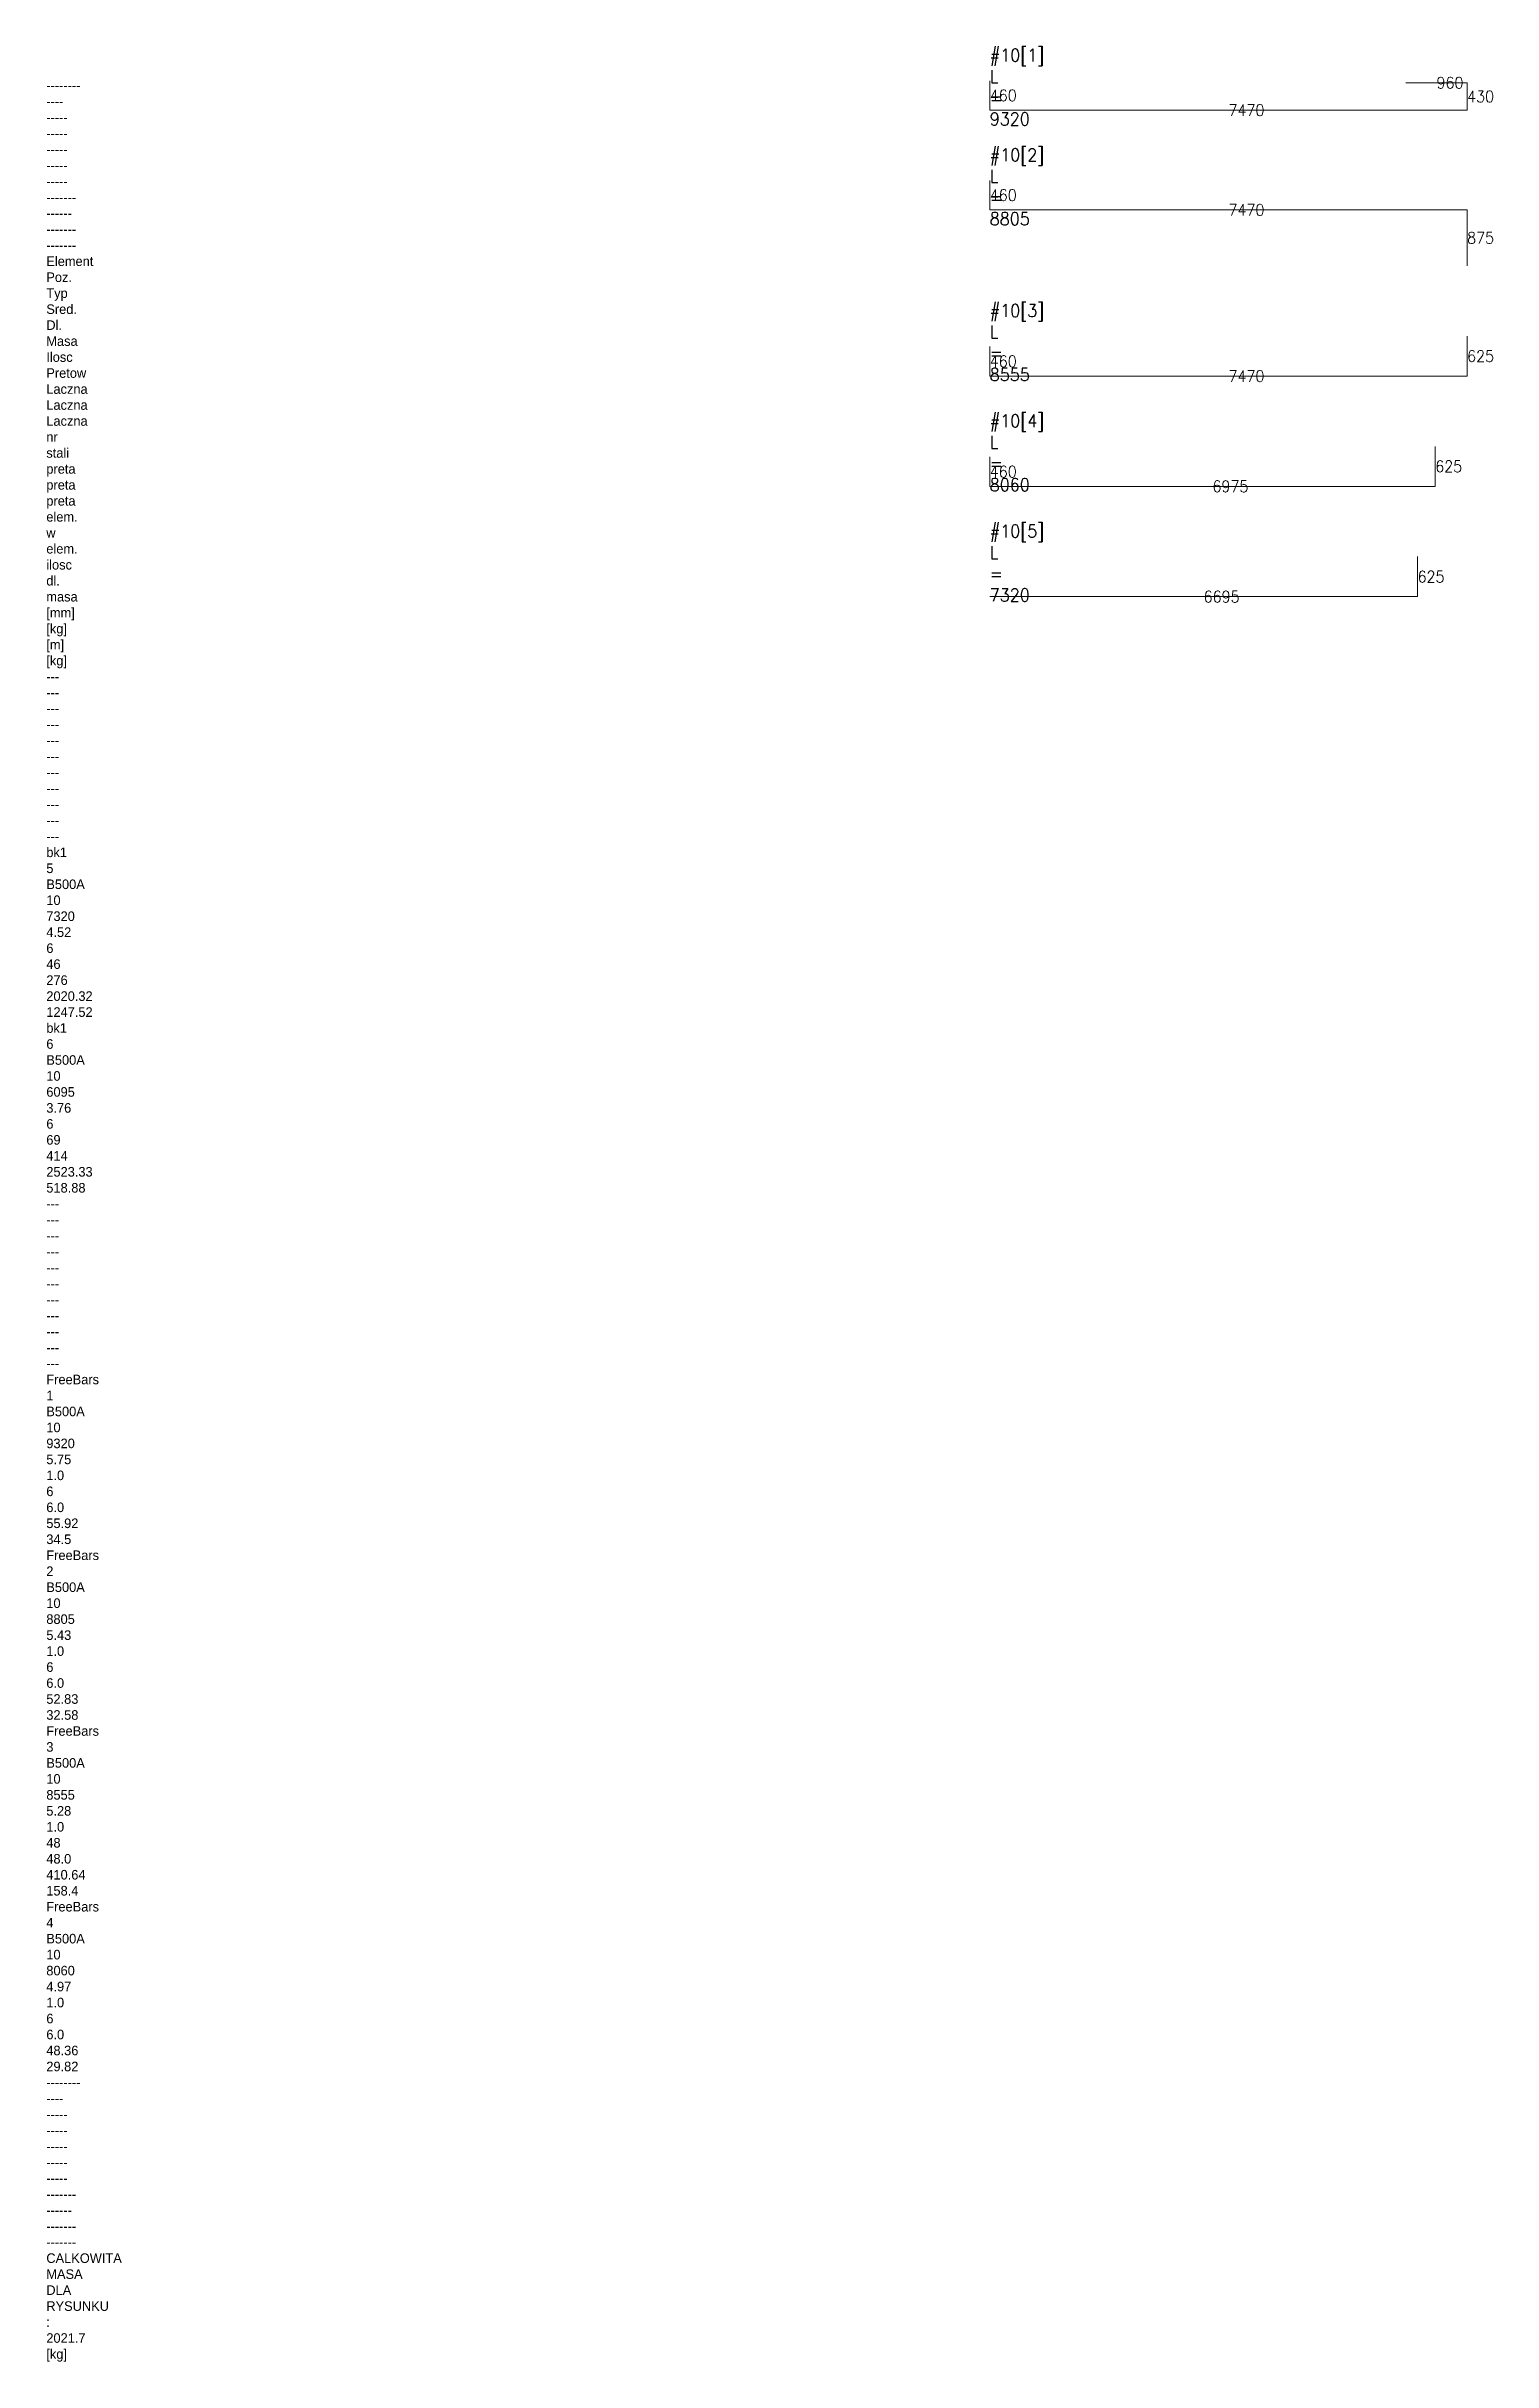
# Model space of a CAD drawing. Extents: x 0 to 24295, y -35702 to 63556.
# Drawn here: x 0 to 22640, y -35702 to 538 of the extents above; entities that cross this region are included whole.
import ezdxf
from ezdxf.enums import TextEntityAlignment as Align

# ---------------------------------------------------------------- set-up
doc = ezdxf.new("R2010")
doc.units = 0
doc.header["$MEASUREMENT"] = 0
doc.layers.add('DS_SCHEDULE', color=54, linetype='Continuous', lineweight=0)
doc.styles.get("Standard").update_dxf_attribs({"font": 'standard'})

msp = doc.modelspace()

# ---------------------------------------------------------------- texts
at = {"layer": 'DS_SCHEDULE', "color": 2}
for s, p in [('960', (21761, -33)), ('460', (14768, -231)), ('430', (22240, -247)), ('7470', (18504, -461)), ('460', (14768, -1792)), ('7470', (18504, -2022)), ('875', (22240, -2460)), ('460', (14768, -4393)), ('625', (22240, -4311)), ('7470', (18504, -4624)), ('460', (14768, -6120)), ('625', (21741, -6037)), ('6975', (18254, -6350)), ('625', (21464, -7763)), ('6695', (18116, -8076))]:
    msp.add_text(s, height=180, dxfattribs=at).set_placement(p, align=Align.MIDDLE_LEFT)
at = {"layer": 'DS_SCHEDULE', "color": 2, "width": 1, "attachment_point": 1}
for s, insert, char_height in [('#10[1] L = 9320', (14768, 500), 200), ('{\\FARIsoT3.shx|c0;--------  ----  -----  -----  -----  -----  -----  -------  ------  -------  -------\\PElement   Poz.  Typ    Sred.  Dl.    Masa   Ilosc  Pretow   Laczna  Laczna   Laczna\\P          nr    stali  preta  preta  preta  elem.  w elem.  ilosc   dl.      masa\\P                              [mm]   [kg]                           [m]      [kg]\\P---       ---   ---    ---    ---    ---    ---    ---      ---     ---      ---\\Pbk1       5     B500A  10     7320   4.52   6      46       276     2020.32  1247.52\\Pbk1       6     B500A  10     6095   3.76   6      69       414     2523.33  518.88\\P---       ---   ---    ---    ---    ---    ---    ---      ---     ---      ---\\PFreeBars  1     B500A  10     9320   5.75   1.0    6        6.0     55.92    34.5\\PFreeBars  2     B500A  10     8805   5.43   1.0    6        6.0     52.83    32.58\\PFreeBars  3     B500A  10     8555   5.28   1.0    48       48.0    410.64   158.4\\PFreeBars  4     B500A  10     8060   4.97   1.0    6        6.0     48.36    29.82\\P--------  ----  -----  -----  -----  -----  -----  -------  ------  -------  -------\\PCALKOWITA MASA DLA RYSUNKU : 2021.7 [kg]}', (0, 0), 150), ('#10[2] L = 8805', (14768, -1061), 200), ('#10[3] L = 8555', (14768, -3498), 200), ('#10[4] L = 8060', (14768, -5224), 200), ('#10[5] L = 7320', (14768, -6950), 200)]:
    msp.add_mtext(s, dxfattribs=dict(at, insert=insert, char_height=char_height))

# ---------------------------------------------------------------- linework, layer by layer
at = {"layer": 'DS_SCHEDULE', "color": 1}
for p, q in [((14768, 0), (14768, -461)), ((22240, -33), (21282, -33)), ((22240, -461), (22240, -33)), ((14768, -461), (22240, -461)), ((14768, -1561), (14768, -2022)), ((14768, -2022), (22240, -2022)), ((22240, -2022), (22240, -2898)), ((14768, -4163), (14768, -4624)), ((22240, -4624), (22240, -3998)), ((14768, -4624), (22240, -4624)), ((21741, -6350), (21741, -5724)), ((14768, -5889), (14768, -6350)), ((14768, -6350), (21741, -6350)), ((21464, -8076), (21464, -7450)), ((14768, -8076), (21464, -8076))]:
    msp.add_line(p, q, dxfattribs=at)

msp.set_redraw_order([(e.dxf.handle, doc.entitydb.next_handle()) for e in msp.query("TEXT MTEXT ATTDEF DIMENSION ARC_DIMENSION")])  # texts and dimensions are drawn at this point

doc.saveas('drawing.dxf')
